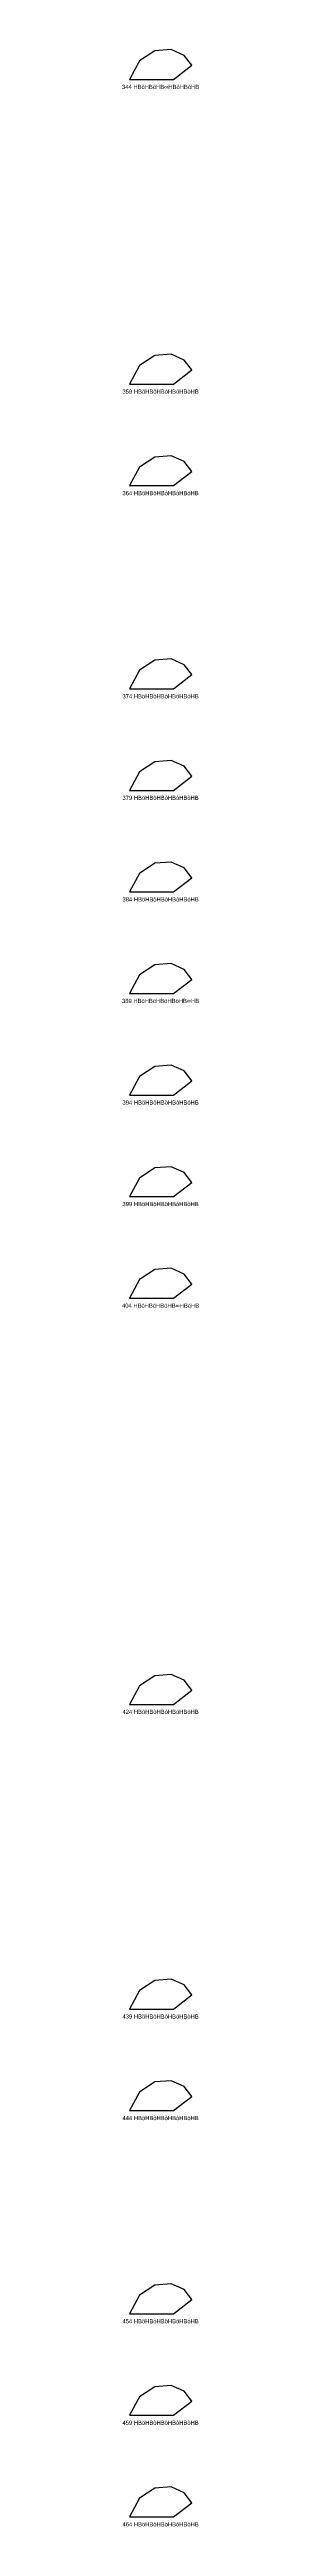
# Model space of a CAD drawing. Header units: millimetres. Extents: x 122552 to 1654769, y -10280102 to 62068.
# Drawn here: x 1479073 to 1499268, y -5463022 to -4813085 of the extents above; entities that cross this region are included whole.
import ezdxf
from ezdxf.enums import TextEntityAlignment as Align

# ---------------------------------------------------------------- set-up
doc = ezdxf.new("R2010")
doc.units = ezdxf.units.MM
doc.styles.add('Arial', font='arial_0.ttf')

msp = doc.modelspace()

# ---------------------------------------------------------------- linework, layer by layer
for points in [[(1491956, -4813085), (1487700, -4813422), (1483627, -4816069), (1480991, -4820927), (1492578, -4820927), (1497396, -4817223), (1495385, -4814608)], [(1491956, -4893031), (1487700, -4893368), (1483627, -4896016), (1480991, -4900873), (1492578, -4900873), (1497396, -4897169), (1495385, -4894554)], [(1491956, -4919679), (1487700, -4920017), (1483627, -4922664), (1480991, -4927522), (1492578, -4927522), (1497396, -4923817), (1495385, -4921203)], [(1491956, -4972977), (1487700, -4973314), (1483627, -4975962), (1480991, -4980819), (1492578, -4980819), (1497396, -4977115), (1495385, -4974500)], [(1491956, -4999625), (1487700, -4999963), (1483627, -5002610), (1480991, -5007468), (1492578, -5007468), (1497396, -5003763), (1495385, -5001149)], [(1491956, -5026274), (1487700, -5026611), (1483627, -5029259), (1480991, -5034117), (1492578, -5034117), (1497396, -5030412), (1495385, -5027797)], [(1491956, -5052923), (1487700, -5053260), (1483627, -5055908), (1480991, -5060765), (1492578, -5060765), (1497396, -5057061), (1495385, -5054446)], [(1491956, -5079571), (1487700, -5079909), (1483627, -5082556), (1480991, -5087414), (1492578, -5087414), (1497396, -5083709), (1495385, -5081095)], [(1491956, -5106220), (1487700, -5106558), (1483627, -5109205), (1480991, -5114063), (1492578, -5114063), (1497396, -5110358), (1495385, -5107743)], [(1491956, -5132869), (1487700, -5133206), (1483627, -5135854), (1480991, -5140711), (1492578, -5140711), (1497396, -5137007), (1495385, -5134392)], [(1491956, -5239463), (1487700, -5239801), (1483627, -5242448), (1480991, -5247306), (1492578, -5247306), (1497396, -5243601), (1495385, -5240987)], [(1491956, -5319409), (1487700, -5319747), (1483627, -5322394), (1480991, -5327252), (1492578, -5327252), (1497396, -5323547), (1495385, -5320933)], [(1491956, -5346058), (1487700, -5346396), (1483627, -5349043), (1480991, -5353901), (1492578, -5353901), (1497396, -5350196), (1495385, -5347581)], [(1491956, -5399355), (1487700, -5399693), (1483627, -5402340), (1480991, -5407198), (1492578, -5407198), (1497396, -5403493), (1495385, -5400879)], [(1491956, -5426004), (1487700, -5426342), (1483627, -5428989), (1480991, -5433847), (1492578, -5433847), (1497396, -5430142), (1495385, -5427527)], [(1491956, -5452653), (1487700, -5452990), (1483627, -5455638), (1480991, -5460495), (1492578, -5460495), (1497396, -5456791), (1495385, -5454176)]]:
    msp.add_lwpolyline(points, close=True)

# ---------------------------------------------------------------- texts
at = {"style": 'Arial'}
for s, p in [('344 HBöHBöHB∞HBöHBöHB', (1489193, -4822888)), ('359 HBöHBöHBóHBöHBòHB', (1489193, -4902834)), ('364 HBöHBöHBóHBòHBöHB', (1489193, -4929483)), ('374 HBöHBöHBòHBöHBóHB', (1489193, -4982780)), ('379 HBöHBöHBòHBòHBòHB', (1489193, -5009429)), ('384 HBöHBöHBòHBóHBöHB', (1489193, -5036077)), ('389 HBöHBöHBöHBöHB∞HB', (1489193, -5062726)), ('394 HBöHBöHBöHBòHBóHB', (1489193, -5089375)), ('399 HBöHBöHBöHBóHBòHB', (1489193, -5116023)), ('404 HBöHBöHBöHB∞HBöHB', (1489193, -5142672)), ('424 HBöHBòHBóHBöHBöHB', (1489193, -5249267)), ('439 HBöHBòHBòHBöHBòHB', (1489193, -5329213)), ('444 HBöHBòHBòHBòHBöHB', (1489193, -5355861)), ('454 HBöHBòHBöHBöHBóHB', (1489193, -5409159)), ('459 HBöHBòHBöHBòHBòHB', (1489193, -5435807)), ('464 HBöHBòHBöHBóHBöHB', (1489193, -5462456))]:
    msp.add_text(s, height=1100, dxfattribs=at).set_placement(p, align=Align.MIDDLE_CENTER)

doc.saveas('drawing.dxf')
